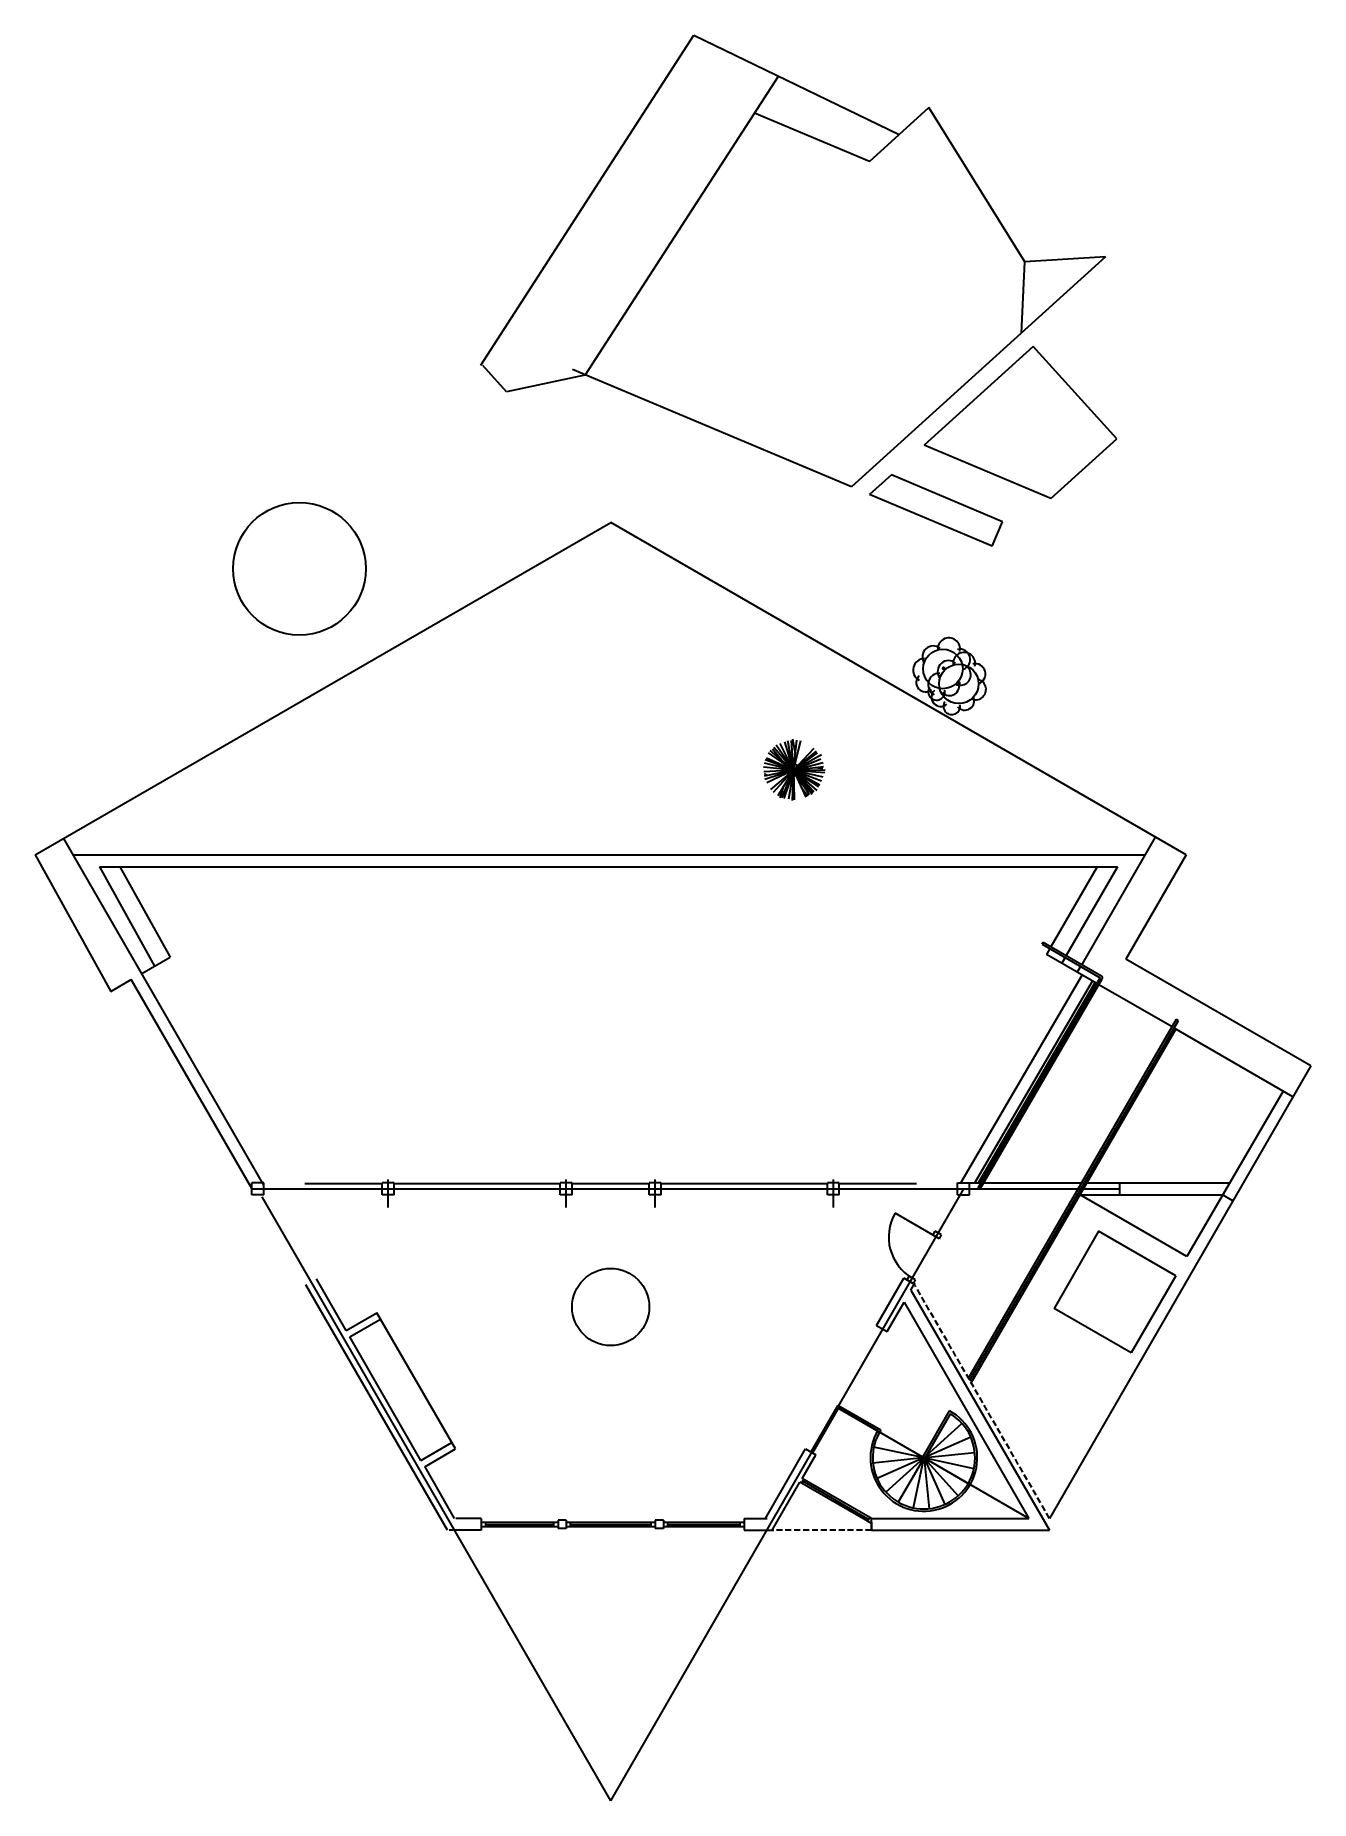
# Model space of a CAD drawing. Header units: inches. Extents: x -43639 to 75791, y -33466 to 47612.
# Drawn here: x 17133 to 17992, y 2132 to 3322 of the extents above; entities that cross this region are included whole.
import ezdxf

# ---------------------------------------------------------------- set-up
doc = ezdxf.new("R2010")
doc.units = ezdxf.units.IN
doc.header["$LTSCALE"] = 8
doc.header["$MEASUREMENT"] = 0
doc.linetypes.add('DASHED', pattern=[0.75, 0.5, -0.25])
doc.layers.get('0').update_dxf_attribs({"linetype": 'CONTINUOUS'})
for name, color, linetype in [('A-millwork', 252, 'CONTINUOUS'), ('A-walls', 7, 'CONTINUOUS'), ('construction', 160, 'CONTINUOUS'), ('TOPO100', 14, 'CONTINUOUS'), ('TOPOCREEK', 5, 'CONTINUOUS'), ('TREE', 3, 'CONTINUOUS')]:
    doc.layers.add(name, color=color, linetype=linetype)
doc.styles.get("Standard").update_dxf_attribs({"font": 'txt', "height": 0.2})

# ---------------------------------------------------------------- blocks, each defined once
blk = doc.blocks.new('DCDSTREE')
at = {"const_width": 0.05567}
blk.add_lwpolyline([(-0.050861, -0.01564, 1), (0.004809, -0.01564, 1)], format="xyb", close=True, dxfattribs=at)
for centre, radius, start, end in [((-0.472665, 0.324149), 0.334487, 47.726311, 199.653824), ((-0.022665, 0.436649), 0.318198, 8.130102, 171.869898), ((0.472335, 0.301649), 0.3245, 303.690068, 146.309932), ((-0.697665, 0.031649), 0.27, 90, 270), ((0.504478, -0.141923), 0.302211, 246.16126, 60.708638), ((-0.636783, -0.38394), 0.243328, 104.489763, 329.250033), ((-0.24204, -0.519601), 0.275855, 177.662694, 343.412661), ((0.213585, -0.485851), 0.302916, 201.801409, 31.328693)]:
    blk.add_arc(centre, radius, start, end)
blk = doc.blocks.new('PINETREE')
for p, q in [((0, 0), (-0.675232, 0.544887)), ((0, 0), (-0.584576, 0.654615)), ((0, 0), (-0.486886, 0.724015)), ((0, 0), (-0.402482, 0.779348)), ((0, 0), (-0.343868, 0.794353)), ((0, 0), (-0.194598, 0.864692)), ((0, 0), (-0.116446, 0.880635)), ((-0.057775, 0.436931), (-0.038294, 0.872194)), ((0, 0), (0.026572, 0.880635)), ((0, 0), (0.124261, 0.880635)), ((0, 0), (0.234456, 0.841246)), ((0, 0), (0.377474, 0.786851)), ((0, 0), (0.461878, 0.747461)), ((0, 0), (0.54003, 0.685564)), ((0, 0), (0.669762, 0.584276)), ((0.36848, 0.321449), (0.592391, 0.685564)), ((0, 0), (-0.869831, 0.030011)), ((0, 0), (-0.869831, -0.086282)), ((0, 0), (-0.837788, -0.250404)), ((0, 0), (-0.81825, 0.248528)), ((-0.81825, 0.248528), (-0.81825, 0.248528)), ((0, 0), (-0.798712, 0.358256)), ((0, 0), (-0.798712, -0.359194)), ((0, 0), (-0.759636, -0.429532)), ((0, 0), (-0.746351, 0.451103)), ((-0.662929, 0.400682), (-0.688518, 0.497995)), ((0, 0), (-0.675232, -0.530819)), ((0, 0), (-0.616618, -0.632106)), ((0, 0), (-0.565038, -0.655553)), ((0, 0), (-0.259464, -0.827178)), ((0, 0), (-0.135984, -0.835619)), ((0, 0), (-0.064085, -0.882511)), ((0, 0), (-0.018756, -0.87407)), ((0, 0), (0.741661, 0.497995)), ((0, 0), (0.884679, 0.0694)), ((0, 0), (0.877646, -0.040327)), ((0, 0), (0.865141, -0.094722)), ((0, 0), (0.826065, -0.289794)), ((0, 0), (0.793242, -0.414527)), ((0, 0), (0.728376, -0.507373)), ((0, 0), (0.118009, -0.897516)), ((0, 0), (0.032824, -0.859065)), ((0, 0), (0.403264, -0.780286)), ((0, 0), (0.514239, -0.718388)), ((0, 0), (0.637719, -0.663993)), ((0, 0), (0.286817, -0.835619)), ((0, 0), (0.696333, -0.617101)), ((0, 0), (0.916722, -0.211015)), ((0, 0), (0.228204, -0.843121)), ((-0.552229, -0.165054), (-0.831536, -0.328245)), ((0.535333, -0.372904), (0.676795, -0.53926)), ((-0.170074, -0.542198), (-0.187565, -0.835619))]:
    blk.add_line(p, q)
blk = doc.blocks.new('801')
at = {"layer": 'TOPO100', "linetype": 'Continuous'}
for points in [[(-28903.4, 38759.2), (-29383.4, 38759.2), (-30343.4, 38567.2), (-31783.4, 38567.2), (-32263.4, 38759.2), (-32743.4, 38759.2), (-33223.4, 38471.2), (-34183.4, 38231.2), (-34903.4, 37751.2), (-34471.4, 37511.2), (-33511.4, 37751.2), (-33031.4, 37607.2), (-31975.4, 37079.2), (-31015.4, 36887.2), (-30727.4, 36455.2), (-30247.4, 36359.2), (-29287.4, 36695.2), (-28807.4, 36647.2), (-28327.4, 36455.2), (-27367.4, 35783.2), (-26887.4, 35687.2), (-25447.4, 35975.2), (-24967.4, 35927.2), (-23047.4, 35255.2), (-22087.4, 35591.2), (-21607.4, 35591.2), (-21127.4, 35399.2), (-20743.4, 35111.2), (-20503.4, 34583.2), (-20599.4, 33623.2), (-18847.4, 33215.2), (-17447.4, 31815.2), (-15319.4, 31031.2), (-14359.4, 30503.2), (-14023.4, 30119.2), (-13783.4, 29591.2), (-13831.4, 28631.2), (-14407.4, 27719.2), (-15367.4, 27431.2), (-15847.4, 27623.2), (-16807.4, 28295.2), (-17287.4, 28391.2), (-17719.4, 28151.2), (-18679.4, 28007.2), (-19207.4, 27623.2), (-19639.4, 27527.2), (-20551.4, 27623.2), (-21031.4, 27527.2), (-21319.4, 27047.2), (-21703.4, 26663.2), (-21703.4, 26663.2), (-22615.4, 26327.2), (-23623.4, 26615.2), (-24583.4, 27239.2), (-25975.4, 26951.2), (-26935.4, 26903.2), (-28263.4, 27207.2), (-30247.4, 28247.2), (-31207.4, 28439.2), (-31447.4, 28151.2), (-30631.4, 27479.2), (-30295.4, 26999.2), (-29335.4, 26231.2), (-28567.4, 25319.2), (-28711.4, 24359.2), (-27751.4, 24551.2), (-26791.4, 24359.2), (-25831.4, 23975.2), (-25111.4, 23543.2), (-24103.4, 22535.2)], [(39937.1, 23413.4), (42430.6, 21917.2), (42856.6, 21287.2), (43288.6, 20327.2), (43531.6, 19212.9), (43915.6, 19116.9), (44200.6, 20231.2), (44200.6, 20711.2), (43624.6, 21671.2), (43624.6, 22631.2), (43432.6, 23111.2), (42520.6, 23975.2), (40856.6, 26919.2), (40563.2, 28386.5), (40563.2, 28386.5), (40552.6, 28439.2), (40600.6, 28679.2), (40888.6, 29159.2), (41046.9, 29247.2), (41046.9, 29247.2), (41320.6, 29399.2), (42280.6, 29255.2), (43995.2, 28818.9), (43995.2, 28818.9), (44045.4, 28801.4), (43864.6, 29255.2), (43528.6, 29687.2), (43192.6, 30647.2), (42904.6, 31079.2), (42768.9, 31268), (42768.9, 31268), (42330.1, 31642.1), (42330.1, 31642.1), (41037.2, 32144.2), (41298.8, 32486.6), (41298.8, 32486.6), (42060.1, 32666.2), (42060.1, 32666.2), (42712.6, 32999.2), (43177.7, 33038), (43177.7, 33038), (44760.6, 33169.9), (46912.6, 33887.2), (47512.6, 33719.2), (49093, 32977.4), (49775.7, 32977.4), (50654.9, 32928.9), (51496.6, 32759.2), (52264.6, 32039.2), (52264.6, 31559.2), (51880.6, 30599.2), (51976.6, 30119.2), (52264.6, 29639.2), (52504.6, 28199.2), (52504.6, 27719.2), (52408.6, 27239.2), (52024.6, 26759.2), (51544.6, 26519.2), (50680.6, 26327.2), (50238.7, 25989.3), (50238.7, 25989.3), (49864.6, 25703.2), (50584.6, 24791.2), (50536.6, 23879.2), (51256.6, 23725.6), (52875.6, 24058.7), (52875.6, 24058.7), (52936.6, 24071.2), (53848.6, 23975.2), (54232.6, 23591.2), (54232.6, 23591.2), (54520.6, 22871.2), (54516.7, 22857.2), (54516.7, 22857.2), (54184.6, 21671.2), (54520.6, 20759.2), (54328.6, 19367.2), (53816.6, 18087.2), (53176.6, 17447.2), (52744.6, 17207.2), (52360.6, 16295.2), (51736.6, 15575.2), (51928.6, 15143.2), (52408.6, 15191.2), (53704.6, 16247.2), (54664.6, 16535.2), (55000.6, 16871.2), (55288.6, 17351.2), (56632.6, 18695.2), (57112.6, 18983.2), (57592.6, 19079.2), (58072.6, 18983.2), (58552.6, 18695.2), (58792.6, 18167.2), (59032.6, 17207.2), (59944.6, 16823.2), (60232.6, 16804), (61720.6, 15815.2), (62200.6, 15623.2), (62776.6, 14807.2), (63208.6, 14375.2), (63688.6, 13415.2), (63736.6, 12935.2), (63640.6, 12455.2), (62872.6, 11687.2), (61912.6, 11447.2), (60472.6, 11399.2), (60040.6, 11111.2), (60328.6, 10151.2), (60280.6, 9671.2), (60040.6, 9239.2), (59080.6, 8759.2), (57640.6, 8375.2), (56680.6, 8327.2), (56152.6, 7943.2), (55672.6, 7751.2), (55609.6, 7384), (57400.6, 7175.2), (58264.6, 6839.2), (58744.6, 6551.2), (59224.6, 5639.2), (59128.6, 4679.2), (59128.6, 4679.2), (58744.6, 4199.2), (58264.6, 3815.2), (57784.6, 3623.2), (57640.6, 3239.2), (57736.6, 2279.2), (57352.6, 1319.2), (57016.6, 935.2), (56920.6, 407.2), (56296.6, -552.8), (56045.7, -839.5), (56045.7, -839.5), (55624.6, -1320.8), (55480.6, -1800.8), (55864.6, -2760.8), (55864.6, -3720.8), (56056.6, -4680.8), (55864.6, -5640.8), (55864.6, -6072.8), (56344.6, -6072.8), (56920.6, -4632.8), (57352.6, -4296.8), (57352.6, -3970.5), (57352.6, -3970.5), (57352.6, -3336.8), (57496.6, -2856.8), (58120.6, -1464.8), (58744.6, -552.8), (59128.6, -120.8), (60088.6, 71.2), (60856.6, 1895.2), (61240.6, 2279.2), (61768.6, 2423.2), (62728.6, 2231.2), (62968.6, 2567.2), (62776.6, 3527.2), (62776.6, 4734.1), (64120.6, 7079.2), (64888.6, 7943.2), (65368.6, 8231.2), (65752.6, 8327.2), (66712.6, 8231.2), (67192.6, 7847.2), (67336.6, 7607.2), (67576.6, 6407.2)], [(-43078.4, 24151), (-42919.4, 24119.2), (-41527.4, 22439.2), (-41143.4, 21479.2), (-40711.4, 20879.2), (-40663.4, 19559.2), (-40231.4, 18695.2), (-39319.4, 18071.2), (-37879.4, 18071.2), (-36919.4, 18311.2), (-36487.4, 18215.2), (-36026.6, 17869.6), (-34999.4, 16007.2), (-34855.4, 15527.2), (-34807.4, 15047.2), (-34999.4, 14087.2), (-34999.4, 13127.2), (-35287.4, 11207.2), (-34951.4, 10247.2), (-34471.4, 10151.2), (-33991.4, 10247.2), (-33421.4, 10589.2), (-32385.6, 12315.6), (-32071.4, 12551.2), (-31687.4, 13031.2), (-31399.4, 14471.2), (-31495.4, 14951.2), (-32071.4, 16391.2), (-32071.4, 18311.2), (-32455.4, 19271.2), (-33452.8, 20283.3), (-34534, 23372.6), (-35047.4, 23783.2), (-35527.4, 23975.2), (-36007.4, 23975.2), (-36391.4, 24263.2), (-36679.4, 25223.2), (-36679.4, 25223.2), (-36999.4, 25623.2), (-38418, 26332.6), (-38503.4, 26759.2), (-38839.4, 27143.2), (-39799.4, 27527.2), (-39559.4, 28007.2), (-39175.4, 28391.2), (-38935.4, 28871.2), (-39223.4, 29831.2), (-39079.4, 30311.2), (-38743.4, 30743.2), (-38695.4, 31703.2), (-38887.4, 32231.2), (-39271.4, 32519.2), (-39751.4, 32711.2), (-41191.4, 32711.2), (-41959.4, 32999.2), (-42343.4, 33383.2), (-42775.4, 33623.2), (-43078.4, 33683.8)], [(-22759.4, 19175.2), (-22759.4, 18599.2), (-22999.4, 18215.2), (-23911.4, 17735.2), (-24295.4, 17351.2), (-24295.4, 16871.2), (-24199.4, 16583.2), (-23719.4, 16199.2), (-23575.4, 15719.2), (-23047.4, 14759.2), (-23239.4, 14279.2), (-23383.4, 13319.2), (-23239.4, 12935.2), (-22951.4, 12839.2), (-22327.4, 14183.2), (-21463.4, 14183.2), (-21031.4, 14471.2), (-20839.4, 13991.2), (-21031.4, 13127.2), (-21415.4, 12647.2), (-21692.7, 10972.6), (-22183.4, 10727.2), (-22663.4, 10631.2), (-23095.4, 10295.2), (-23767.4, 9479.2), (-24199.4, 9143.2), (-25159.4, 8855.2), (-27097.8, 9049.1), (-27271.4, 8615.2), (-26551.4, 8183.2), (-24487.4, 7655.2), (-23527.4, 7271.2), (-23095.4, 6983.2), (-22519.4, 6119.2), (-21607.4, 5159.2), (-21799.4, 4583.2), (-22247.4, 4023.2), (-23527.4, 3383.2), (-24487.4, 3335.2), (-24618.3, 3197.9), (-24391.4, 2375.2), (-24391.4, 1895.2), (-24679.4, 1415.2), (-25536.1, 1381.3), (-25591.4, 1175.2), (-24823.4, 23.2), (-24583.4, -1656.8), (-24871.4, -2568.8), (-25303.4, -2904.8), (-26263.4, -3048.8), (-26263.4, -3048.8), (-26743.4, -3000.8), (-28222.7, -2476.2), (-28231.4, -3000.8), (-28135.4, -3480.8), (-27847.4, -3960.8), (-27367.4, -4392.8), (-26791.4, -5304.8), (-26503.4, -6264.8)], [(-43078.4, 959.6), (-42343.4, 263.2), (-41863.4, -600.8), (-41047.4, -1416.8), (-40615.4, -1560.8), (-39655.4, -1464.8), (-39399.4, -1144.8), (-38695.4, 359.2), (-38791.4, 1319.2), (-39559.4, 2759.2), (-39895.4, 3719.2), (-40115.2, 5058.2), (-39751.4, 5543.2), (-39419.1, 5321.7), (-39183.7, 4145), (-38599.4, 3911.2), (-38311.4, 3335.2), (-37927.4, 1895.2), (-37543.4, 1415.2), (-37063.4, 1127.2), (-36583.4, 1031.2), (-36103.4, 1127.2), (-35804.7, 828.6), (-36775.4, -384.8), (-36775.4, -936.8), (-36343.4, -1800.8), (-36631.4, -2280.8), (-36919.4, -3240.8), (-36583.4, -4152.8), (-36295.4, -4536.8), (-36199.4, -5016.8), (-36295.4, -5496.8), (-36199.4, -5976.8), (-35911.4, -6360.8), (-35431.4, -6744.8), (-35335.4, -7224.8), (-35431.4, -7704.8), (-35239.4, -8184.8), (-34951.4, -8664.8), (-34471.4, -9048.8), (-34279.4, -9528.8), (-34375.4, -10008.8), (-34164.2, -10536.8), (-33319.4, -11592.8), (-33319.4, -12216.8), (-33511.4, -12600.8), (-33223.4, -13560.8), (-32184.3, -14859.6), (-32184.3, -14859.6), (-31591.4, -15096.8), (-31111.4, -14904.8), (-30487.4, -13992.8), (-29959.4, -12920.8), (-29959.4, -10488.8), (-29863.4, -10296.8), (-29383.4, -10488.8), (-28855.4, -10536.8), (-28375.4, -10392.8), (-28039.4, -10104.8)], [(70072.6, 3047.2), (70264.6, 2087.2), (70004.7, 777.9), (70101.7, 534.2), (70248.5, 437.2), (70443.7, 582.7), (71368.6, 2915.2), (71704.6, 3335.2), (72184.6, 3527.2), (72664.6, 3527.2), (73464.6, 3207.2), (74488.6, 2183.2)], [(-37827.1, -31594.2), (-37538.6, -30622.3), (-37784.3, -30425.4), (-38023.4, -30120.8), (-38167.4, -29256.8), (-38599.4, -28872.8), (-39511.4, -28728.8), (-39847.4, -28344.8), (-40327.4, -28152.8), (-40423.4, -27672.8), (-40327.4, -27192.8), (-40327.4, -26232.8), (-39271.4, -25368.8), (-38887.4, -25176.8), (-38887.4, -25176.8), (-38599.4, -24696.8), (-38791.4, -24216.8), (-39175.4, -23928.8), (-39415.4, -23544.8), (-39607.4, -22584.8), (-39991.4, -22104.8), (-40279.4, -21144.8), (-41239.4, -19800.8), (-41239.4, -18888.8), (-41479.4, -18456.8), (-41287.4, -17976.8), (-41575.4, -17016.8), (-41479.4, -16056.8), (-42199.4, -15192.8), (-42055.4, -14712.8), (-42151.4, -14232.8), (-41959.4, -13752.8), (-42055.4, -13272.8), (-41767.4, -12312.8), (-41959.4, -11832.8), (-42343.4, -11496.8), (-43303.4, -11112.8), (-43591.4, -10584.8), (-43639.4, -10152.8), (-42775.4, -9960.8), (-42247.4, -9096.8), (-41767.4, -8952.8), (-41383.4, -8568.8), (-41287.4, -8088.8), (-41383.4, -7608.8), (-41767.4, -7224.8), (-41671.4, -6744.8), (-41383.4, -6360.8), (-41671.4, -5496.8), (-41575.4, -5016.8), (-41719.4, -4584.8), (-42535.4, -3864.8), (-42535.4, -3384.8), (-42727.4, -2904.8), (-43078.4, -2651.2)]]:
    blk.add_lwpolyline(points, dxfattribs=at)
for points, elevation in [([(15728.3, -32632.3), (17906.2, -32165.6), (18040.6, -31944.8), (17080.6, -31608.8), (16600.6, -31320.8), (16264.6, -30840.8), (16168.6, -30360.8), (16312.6, -29880.8), (16744.6, -29544.8), (17656.6, -29304.8), (18616.6, -29496.8), (19000.6, -29400.8), (19384.6, -28968.8), (20200.6, -28296.8), (19864.6, -27960.8), (19384.6, -27768.8), (19000.6, -27288.8), (18808.6, -26904.8), (18904.6, -26424.8), (19336.6, -25992.8), (20296.6, -25752.8), (21256.6, -25896.8), (21736.6, -25752.8), (22216.6, -25032.8), (23822, -24750.1), (23992.6, -24408.8), (23512.6, -24024.8), (23320.6, -23640.8), (23320.6, -22728.8), (22936.6, -22296.8), (22696.6, -21864.8), (22744.6, -20904.8), (22360.6, -20472.8), (22360.6, -20184.8), (22552.6, -19800.8), (22840.6, -19608.8), (23320.6, -19608.8), (23608.6, -19320.8), (23224.6, -18744.8), (23032.6, -18264.8), (23080.6, -17832.8), (23416.6, -17016.8), (23704.6, -16632.8), (24088.6, -16344.8), (24088.6, -16344.8), (24520.6, -16104.8), (25432.6, -15816.8), (25624.6, -15480.8), (25336.6, -14520.8), (25336.6, -14040.8), (25716.5, -13407.6), (27544.6, -13128.8), (28024.6, -13224.8), (28984.6, -13608.8), (29464.6, -13560.8), (29752.6, -13656.8), (29848.6, -13464.8), (30424.6, -13944.8), (30673.1, -14317.5), (31736.6, -14104.8), (32536.6, -14424.8), (33016.6, -14424.8), (33400.6, -14808.8), (33880.6, -14856.8), (34216.6, -15768.8), (34648.6, -16008.8), (35080.6, -15144.8), (35512.6, -15000.8), (35800.6, -14616.8), (36328.6, -13368.8), (36664.6, -12888.8), (37096.6, -12696.8), (38056.6, -12696.8), (38248.6, -12216.8), (38344.6, -11256.8), (38584.6, -10296.8), (39160.6, -9480.8), (39544.6, -9144.8), (39880.6, -8232.8), (40216.6, -7704.8), (40696.6, -7512.8), (41176.6, -7464.8), (42136.6, -6888.8), (42616.6, -6936.8), (43000.6, -6840.8), (43288.6, -5928.8), (43576.6, -5496.8), (44152.6, -5208.8), (45055, -5362.4), (47272.6, -6840.8), (47512.6, -7080.8), (47848.6, -8040.8), (48136.6, -9480.8), (48280.6, -10872.8), (48280.6, -10872.8), (48568.6, -11256.8), (48712.6, -11784.8), (48616.6, -12744.8), (48952.6, -13080.8), (49096.6, -13608.8), (48952.6, -14568.8), (49048.6, -15048.8), (49912.6, -15768.8), (50296.6, -16248.8), (50392.6, -16728.8), (50200.6, -17160.8), (50680.6, -18072.8), (50872.6, -19032.8), (50536.6, -20424.8), (50296.6, -20760.8), (49816.6, -21048.8), (49816.6, -21432.8), (50632.6, -22104.8), (50872.6, -22584.8), (50968.6, -23064.8), (50776.6, -23544.8), (51208.6, -24504.8), (51064.6, -24984.8), (50680.6, -25416.8), (49768.6, -25992.8), (49834.4, -26513.7), (51136.6, -25992.8), (51736.6, -26232.8), (52120.6, -26712.8), (52216.6, -27192.8), (52600.6, -27480.8), (52696.6, -27000.8), (52696.6, -24792.8), (52984.6, -24216.8), (53564.6, -24332.8), (53853.2, -25775.6), (54224.7, -26040), (54224.7, -26040), (54376.6, -25656.8), (54472.6, -24696.8), (54808.6, -24360.8), (55576.6, -24552.8), (55864.6, -24216.8), (55864.6, -23880.8), (55000.6, -23448.8), (54520.6, -22968.8), (54328.6, -22488.8), (54760.6, -22152.8), (54856.6, -21240.8), (55096.6, -20760.8), (55480.6, -20328.8), (55480.6, -20328.8), (55768.6, -19368.8), (56248.6, -19224.8), (56728.6, -19320.8), (57035.9, -19409.3), (57035.9, -19409.3), (57064.6, -19080.8), (56776.6, -18168.8), (56728.6, -17688.8), (56728.6, -17208.8), (56856.6, -16888.8), (58264.6, -15720.8), (58792.6, -13800.8), (59608.6, -12408.8), (60376.6, -11544.8), (61288.6, -11256.8), (62200.6, -11640.8), (62584.6, -11448.8), (62776.6, -10536.8), (63208.6, -10200.8), (64120.6, -9912.8), (64360.6, -9480.8), (65032.6, -8952.8), (65624.6, -8824.8), (66808.6, -9816.8), (67720.6, -9336.8), (68152.6, -9336.8), (68536.6, -9816.8), (69496.6, -9912.8), (69928.6, -10344.8), (70072.6, -11304.8), (69688.6, -11736.8), (69208.6, -12024.8), (69208.6, -12504.8), (70120.6, -12696.8), (70312.6, -13176.8), (69880.6, -14136.8), (70264.6, -14136.8), (70744.6, -13944.8), (71128.6, -14184.8), (71368.6, -15096.8), (71800.6, -15000.8), (72184.6, -14616.8), (72664.6, -14424.8), (73144.6, -14424.8), (73528.6, -14904.8), (73731.3, -16398.1), (74699.8, -16882.4)], 9600), ([(62347.5, -33466.5), (62623, -32088.8), (63698.2, -30072.8), (63832.6, -29400.8), (63544.6, -28920.8), (63064.6, -28824.8), (62584.6, -28920.8), (61288.6, -29928.8), (60568.6, -30888.8), (59800.6, -32280.8), (59896.6, -33240.8), (59855.1, -33421.9)], 12000)]:
    blk.add_lwpolyline(points, dxfattribs=dict(at, elevation=elevation))
at = {"layer": 'TOPO100', "width": 1.2}
blk.add_text('700', height=1200, rotation=311.642, dxfattribs=at).set_placement((67299.8, 5698))

msp = doc.modelspace()

# ---------------------------------------------------------------- linework, layer by layer
at = {"layer": 'A-millwork'}
msp.add_line((17413.47558, 2373.61492, 0.00274), (17365.47558, 2456.75335, 0.00274), dxfattribs=at)
at = {"layer": 'A-walls', "color": 252}
for p, q in [((17132.84389, 2769.43884), (17520.54193, 2993.27641)), ((17908.23996, 2769.43884), (17520.54193, 2993.27641)), ((17286.83919, 2547.07026), (17152.05195, 2780.52861)), ((17887.45535, 2781.43884), (17837.91277, 2695.62856)), ((17132.84389, 2769.43884), (17183.80992, 2677.52219)), ((17158.45463, 2769.43884), (17880.52715, 2769.43884)), ((17176.16794, 2761.43884, -40037.30414), (17213.26778, 2694.52969, -40037.30414)), ((17176.16794, 2761.43884), (17862.05194, 2761.43884)), ((17189.88713, 2761.43884, -40037.30414), (17223.66009, 2700.52969, -40037.30414)), ((17848.19554, 2761.43884), (17817.12816, 2707.62856)), ((17862.05194, 2761.43884), (17827.52046, 2701.62856)), ((17908.23996, 2769.43884), (17867.69738, 2699.21702)), ((17204.59453, 2689.52219), (17223.70024, 2700.55287)), ((17816.37816, 2706.32952), (17814.12816, 2702.43241)), ((17848.14018, 2682.79557), (17814.12816, 2702.43241)), ((17826.77046, 2700.32952), (17824.52046, 2696.43241)), ((17837.16277, 2694.32952), (17834.91277, 2690.43241)), ((17992.16908, 2627.35325), (17867.69738, 2699.21702)), ((17183.80992, 2677.52219), (17197.53969, 2685.44907)), ((17278.83919, 2544.6342), (17197.53969, 2685.44907)), ((17768.29509, 2548.51462), (17846.84439, 2683.54369)), ((17898.80591, 2653.54369), (17849.44246, 2682.04369)), ((17763.39056, 2413.94157), (17901.40399, 2652.04369)), ((17980.16908, 2606.56864), (17900.10495, 2652.79369)), ((17903.09951, 2657.99298), (17901.80171, 2658.74226)), ((17992.16908, 2627.35325), (17816.17318, 2322.51941)), ((17973.68355, 2610.31307), (17908.73445, 2498.9586)), ((17762.24467, 2548.51462), (17768.29509, 2548.51462)), ((17768.29509, 2548.51462), (17770.02714, 2548.51462)), ((17771.75919, 2548.51462), (17837.57712, 2548.51462)), ((17839.30917, 2548.51462), (17863.51313, 2548.51462)), ((17863.51313, 2540.51462), (17863.51313, 2548.51462)), ((17836.42242, 2540.51462), (17863.51313, 2540.51462)), ((17908.73445, 2498.9586), (17836.75732, 2540.51462)), ((17939.72337, 2536.51462), (17932.79517, 2540.51462)), ((17849.27292, 2515.96822), (17819.27292, 2464.0067)), ((17901.23445, 2485.96822), (17849.27292, 2515.96822)), ((17901.23445, 2485.96822), (17871.23445, 2434.0067)), ((17871.23445, 2434.0067), (17819.27292, 2464.0067)), ((17802.31677, 2322.51941), (17672.78304, 2397.30574)), ((17730.90324, 2363.75003), (17701.67488, 2380.62503)), ((17733.35641, 2364.99904), (17757.19125, 2386.46003)), ((17730.81915, 2363.53096), (17697.80667, 2370.54798)), ((17732.47473, 2363.47193), (17765.86376, 2366.98126)), ((17732.71842, 2363.89401), (17763.07008, 2377.40744)), ((17730.80687, 2363.29663), (17697.24175, 2359.7688)), ((17730.8676, 2363.06998), (17700.03544, 2349.34261)), ((17730.9954, 2362.87318), (17705.91426, 2340.29002)), ((17731.17776, 2362.72551), (17714.30276, 2333.49715)), ((17731.39682, 2362.64142), (17724.3798, 2329.62894)), ((17731.63115, 2362.62914), (17735.15899, 2329.06402)), ((17731.85781, 2362.68987), (17745.58517, 2331.85771)), ((17732.05461, 2362.81767), (17754.63776, 2337.73653)), ((17732.20228, 2363.00003), (17761.43063, 2346.12503)), ((17732.32412, 2363.21107), (17765.29885, 2356.20207))]:
    msp.add_line(p, q, dxfattribs=at)
at = {"layer": 'A-walls', "color": 253}
for p, q in [((17811.182, 2709.32952), (17811.932, 2710.62856)), ((17811.182, 2709.32952), (17850.4026, 2686.6855)), ((17811.932, 2710.62856), (17851.14342, 2687.98984)), ((17768.15075, 2545.26462), (17850.4026, 2686.6855)), ((17769.44979, 2544.51462), (17851.70162, 2685.93547)), ((17761.68861, 2416.88945), (17901.80171, 2658.74226)), ((17762.55375, 2415.39099), (17903.09951, 2657.99298)), ((17768.15075, 2545.26462), (17769.44979, 2544.51462)), ((17673.53304, 2398.60478), (17655.41043, 2367.2155)), ((17673.99057, 2396.89725), (17656.49296, 2366.5905)), ((17702.45313, 2381.90775), (17673.53304, 2398.60478)), ((17700.50159, 2381.5911), (17673.99057, 2396.89725)), ((17730.90324, 2363.75003), (17748.89933, 2394.92018)), ((17732.20228, 2363.00003), (17749.4482, 2392.87084)), ((17693.5751, 2320.5553, -0.00481), (17648.04827, 2346.84023, -0.00474)), ((17695.0751, 2323.15338, 0), (17649.54827, 2349.43831, 0.00007)), ((17436.30498, 2320.01941, 0.00948), (17482.04193, 2320.01941, 0.00955)), ((17493.54193, 2320.01941, 0.00467), (17547.54193, 2320.01941, 0.00474)), ((17559.04193, 2320.01941, -0.00007), (17607.54193, 2320.01941, 0)), ((17436.30498, 2317.01941, 0.00948), (17482.04193, 2317.01941, 0.00955)), ((17493.54193, 2317.01941, 0.00467), (17547.54193, 2317.01941, 0.00474)), ((17559.04193, 2317.01941, -0.00007), (17607.54193, 2317.01941, 0))]:
    msp.add_line(p, q, dxfattribs=at)
at = {"layer": 'A-walls', "color": 1}
for p, q in [((17756.39732, 2548.51462, -15623.89799), (17838.16257, 2688.55614, -39478.11913)), ((17765.81706, 2548.51462, -16608.00381), (17845.21741, 2684.48303, -39478.11913)), ((17863.51313, 2548.51462), (17937.41397, 2548.51462)), ((17863.51313, 2540.51462), (17932.79517, 2540.51462))]:
    msp.add_line(p, q, dxfattribs=at)
at = {"layer": 'A-walls'}
for p, q in [((17278.83919, 2540.51462), (17278.83919, 2548.51462)), ((17286.83919, 2548.51462), (17278.83919, 2548.51462)), ((17286.83919, 2540.51462), (17286.83919, 2548.51462)), ((17314.54193, 2548.04201, -8376), (17366.54193, 2548.04201, -8376)), ((17366.54193, 2540.51462), (17366.54193, 2548.51462)), ((17374.54193, 2548.51462), (17366.54193, 2548.51462)), ((17374.54193, 2540.51462), (17374.54193, 2548.51462)), ((17374.54193, 2548.04201, -8376), (17486.54193, 2548.04201, -8376)), ((17486.54193, 2540.51462, -8376), (17486.54193, 2548.51462, -8376)), ((17494.54193, 2548.51462, -8376), (17486.54193, 2548.51462, -8376)), ((17494.54193, 2540.51462, -8376), (17494.54193, 2548.51462, -8376)), ((17494.54193, 2548.04201, -8376), (17546.54193, 2548.04201, -8376)), ((17546.54193, 2540.51462, -8376), (17546.54193, 2548.51462, -8376)), ((17554.54193, 2548.51462, -8376), (17546.54193, 2548.51462, -8376)), ((17554.54193, 2540.51462, -8376), (17554.54193, 2548.51462, -8376)), ((17554.54193, 2548.04201, -8376), (17666.54193, 2548.04201, -8376)), ((17674.54193, 2548.51462, -8376), (17666.54193, 2548.51462, -8376)), ((17666.54193, 2540.51462, -8376), (17666.54193, 2548.51462, -8376)), ((17674.54193, 2540.51462, -8376), (17674.54193, 2548.51462, -8376)), ((17674.54193, 2548.04201, -8376), (17726.54193, 2548.04201, -8376)), ((17754.24467, 2540.51462), (17754.24467, 2548.51462)), ((17754.24467, 2548.51462), (17762.24467, 2548.51462)), ((17762.24467, 2540.51462), (17762.24467, 2548.51462)), ((17286.83919, 2540.51462), (17278.83919, 2540.51462)), ((17374.54193, 2540.51462), (17366.54193, 2540.51462)), ((17494.54193, 2540.51462, -8376), (17486.54193, 2540.51462, -8376)), ((17554.54193, 2540.51462, -8376), (17546.54193, 2540.51462, -8376)), ((17674.54193, 2540.51462, -8376), (17666.54193, 2540.51462, -8376)), ((17754.24467, 2540.51462), (17762.24467, 2540.51462)), ((17741.98078, 2510.90975), (17712.10291, 2528.15975)), ((17737.65065, 2513.40975), (17739.15065, 2516.00783)), ((17743.48078, 2513.50783), (17739.15065, 2516.00783)), ((17741.98078, 2510.90975), (17743.48078, 2513.50783)), ((17720.15065, 2483.09886), (17721.65065, 2485.69694)), ((17725.98078, 2483.19694), (17721.65065, 2485.69694)), ((17410.58819, 2314.51941), (17315.1774, 2479.77575)), ((17342.36058, 2449.1814, 8376.00821), (17322.23224, 2483.84886)), ((17699.65671, 2452.52115), (17718.02074, 2484.32857)), ((17725.07558, 2480.25546, 0.00241), (17718.02074, 2484.32857, 0.00241)), ((17725.90646, 2479.77575), (17718.85162, 2483.84886)), ((17722.7805, 2476.28026), (17725.07558, 2480.25546)), ((17722.7805, 2476.28026), (17816.17318, 2314.51941)), ((17724.48078, 2480.59886), (17725.98078, 2483.19694)), ((17706.71156, 2448.44803), (17718.1617, 2468.28026)), ((17718.1617, 2468.28026), (17802.31677, 2322.51941)), ((17342.36058, 2449.1814, 8376.00821), (17362.97558, 2461.08348, 8376.00821)), ((17365.47558, 2456.75335, 8376.00274), (17362.97558, 2461.08348, 8376.00274)), ((17365.47558, 2456.75335, 8376.00274), (17362.97558, 2461.08348, 8376.00274)), ((17365.47558, 2456.75335, 8376.00274), (17362.97558, 2461.08348, 8376.00274)), ((17699.65671, 2452.52115), (17706.71156, 2448.44803)), ((17392.69097, 2361.61492, 0.00274), (17344.69097, 2444.75335, 0.00274)), ((17392.69097, 2361.61492, 8376.00821), (17413.47558, 2373.61492, 8376.00821)), ((17395.19097, 2357.28479, 8376.00274), (17415.97558, 2369.28479, 8376.00274)), ((17415.97558, 2369.28479, 8376.00274), (17413.47558, 2373.61492, 8376.00274)), ((17415.97558, 2369.28479, 8376.00274), (17413.47558, 2373.61492, 8376.00274)), ((17624.82631, 2322.51941), (17651.82632, 2369.28479)), ((17651.82632, 2369.28479), (17658.71156, 2365.3096)), ((17395.19097, 2357.28479, 8376.00274), (17415.14971, 2322.51941, 0.00547)), ((17649.54827, 2349.43831), (17658.71156, 2365.3096)), ((17629.38783, 2314.51941), (17648.04827, 2346.84023)), ((17649.14634, 2346.20626, -0.00488), (17650.64634, 2348.80434, -0.00489)), ((17694.3251, 2321.85434, -0.00481), (17649.89634, 2347.5053, -0.00474)), ((17433.30498, 2322.51941, 0.00948), (17416.25754, 2322.51941, 0.00948)), ((17433.30498, 2322.51941, 0.00948), (17433.30498, 2314.51941, 0.00948)), ((17433.30498, 2320.01941, 0.00948), (17436.30498, 2320.01941, 0.00948)), ((17436.30498, 2317.01941, 0.00467), (17436.30498, 2320.01941, 0.00467)), ((17482.04193, 2320.01941, 0.00955), (17485.04193, 2320.01941, 0.00948)), ((17482.04193, 2320.01941, 0.00948), (17482.04193, 2317.01941, 0.00948)), ((17485.04193, 2321.26941, 0.00948), (17485.04193, 2315.76941, 0.00948)), ((17487.79193, 2321.26941, 0.00948), (17485.04193, 2321.26941, 0.00948)), ((17490.54193, 2321.26941, 0.00948), (17487.79193, 2321.26941, 0.00948)), ((17490.54193, 2321.26941, 0.00948), (17490.54193, 2315.76941, 0.00948)), ((17490.54193, 2320.01941, 0.00948), (17493.54193, 2320.01941, 0.00948)), ((17493.54193, 2317.01941, 0.00467), (17493.54193, 2320.01941, 0.00467)), ((17547.54193, 2320.01941, 0.00474), (17547.54193, 2317.01941, 0.00474)), ((17547.54193, 2320.01941, 0.00481), (17550.54193, 2320.01941, 0.00474)), ((17550.54193, 2321.26941, 0.00474), (17550.54193, 2315.76941, 0.00474)), ((17553.29193, 2321.26941, 0.00474), (17550.54193, 2321.26941, 0.00474)), ((17556.04193, 2321.26941, 0.00474), (17553.29193, 2321.26941, 0.00474)), ((17556.04193, 2321.26941, 0.00474), (17556.04193, 2315.76941, 0.00474)), ((17556.04193, 2320.01941, 0.00474), (17559.04193, 2320.01941, 0.00474)), ((17559.04193, 2317.01941, -0.00007), (17559.04193, 2320.01941, -0.00007)), ((17607.54193, 2320.01941, 0), (17610.54193, 2320.01941, -0.00007)), ((17607.54193, 2320.01941, -0.00007), (17607.54193, 2317.01941, -0.00007)), ((17610.54193, 2322.51941, 0.00547), (17610.54193, 2314.51941, 0.00547)), ((17610.54193, 2322.51941, 0.00547), (17625.93415, 2322.51941, 0.00547)), ((17693.5751, 2320.5553, -0.00481), (17695.0751, 2323.15338, -0.00481)), ((17696.17318, 2319.0553), (17693.5751, 2320.5553)), ((17696.17318, 2322.51941), (17695.0751, 2323.15338)), ((17696.17318, 2322.51941), (17802.31677, 2322.51941)), ((17696.17318, 2314.51941), (17696.17318, 2322.51941)), ((17696.17318, 2314.51941), (17696.17318, 2322.51941)), ((17696.17318, 2320.01941), (17696.17318, 2314.51941)), ((17433.30498, 2314.51941, 0.00948), (17411.69603, 2314.51941, 0.00948)), ((17433.30498, 2317.01941, 0.00948), (17436.30498, 2317.01941, 0.00948)), ((17436.30498, 2318.51941, 0.00948), (17482.04193, 2318.51941, 0.00955)), ((17482.04193, 2317.01941, 0.00955), (17485.04193, 2317.01941, 0.00955)), ((17490.54193, 2315.76941, 0.00948), (17485.04193, 2315.76941, 0.00948)), ((17490.54193, 2317.01941, 0.00948), (17493.54193, 2317.01941, 0.00948)), ((17493.54193, 2318.51941, 0.00467), (17547.54193, 2318.51941, 0.00474)), ((17547.54193, 2317.01941, 0.00481), (17550.54193, 2317.01941, 0.00481)), ((17556.04193, 2315.76941, 0.00474), (17550.54193, 2315.76941, 0.00474)), ((17556.04193, 2317.01941, 0.00474), (17559.04193, 2317.01941, 0.00474)), ((17559.04193, 2318.51941, -0.00007), (17607.54193, 2318.51941)), ((17607.54193, 2317.01941, 0), (17610.54193, 2317.01941, 0)), ((17610.54193, 2314.51941), (17630.49567, 2314.51941)), ((17696.17318, 2314.51941), (17816.17318, 2314.51941))]:
    msp.add_line(p, q, dxfattribs=at)
at = {"layer": 'A-walls', "color": 5}
for p, q in [((17370.54193, 2532.01563), (17370.54193, 2550.76411)), ((17490.54193, 2532.01563, -8376), (17490.54193, 2550.76411, -8376)), ((17550.54193, 2532.01563, -8376), (17550.54193, 2550.76411, -8376)), ((17670.54193, 2532.01563, -8376), (17670.54193, 2550.76411, -8376)), ((17278.83919, 2544.51462), (17863.46701, 2544.51462)), ((17520.54193, 2132.36641), (17285.75257, 2539.03351)), ((17520.54193, 2132.36641), (17758.49581, 2544.51462))]:
    msp.add_line(p, q, dxfattribs=at)
at = {"layer": 'A-walls', "color": 252, "linetype": 'DASHED'}
for p, q in [((17816.17318, 2322.51941), (17725.64382, 2479.32085)), ((17696.17318, 2314.51941), (17630.49567, 2314.51941))]:
    msp.add_line(p, q, dxfattribs=at)
at = {"layer": 'A-walls', "color": 7}
for p, q in [((17344.69097, 2444.75335, 8376.00274), (17365.47558, 2456.75335, 8376.00274)), ((17392.69097, 2361.61492, 8376.00274), (17413.47558, 2373.61492, 8376.00274)), ((17395.19097, 2357.28479, 8376.00274), (17415.97558, 2369.28479, 8376.00274))]:
    msp.add_line(p, q, dxfattribs=at)
at = {"layer": 'A-walls', "color": 3}
msp.add_circle((17520.54193, 2464.90833), 26, dxfattribs=at)
at = {"layer": 'A-walls', "color": 252}
msp.add_arc((17850.40259, 2686.68547), 1.5, 330, 60, dxfattribs=at)
at = {"layer": 'A-walls'}
for centre, radius, end in [((17739.81572, 2512.15975), 32, 240), ((17731.55276, 2363.37503), 0.75, 330)]:
    msp.add_arc(centre, radius, 150, end, dxfattribs=at)
at = {"layer": 'A-walls', "color": 253}
for radius, start, end in [(36, 149.60210945, 61.19374844), (34.5, 147.50809363, 58.75434145)]:
    msp.add_arc((17731.55276, 2363.37503), radius, start, end, dxfattribs=at)
at = {"layer": 'construction'}
for p, q in [((17433.00698, 3099.31219, 16440), (17576.50648, 3321.54515, 16440)), ((17576.50648, 3321.54515, 16440), (17714.84481, 3254.72497, -120)), ((17503.37741, 3092.5077, 8160), (17633.496, 3294.01807, 8160)), ((17694.82695, 3236.60632, -120), (17734.86267, 3272.84361, -120)), ((17799.58997, 3168.85092, -120), (17734.86267, 3272.84361, -120)), ((17694.82695, 3236.60632, -120), (17617.4731, 3269.20394, -120)), ((17853.97797, 3172.29916, -120), (17682.717, 3017.28675, -120)), ((17797.20251, 3120.91033, -120), (17799.58997, 3168.85092, -120)), ((17853.97797, 3172.29916, -120), (17799.58997, 3168.85092, -120)), ((17805.25524, 3112.0135, -120), (17731.7305, 3045.4645, -120)), ((17861.62435, 3049.73572, -120), (17805.25524, 3112.0135, -120)), ((17450.39391, 3081.33291, 8160), (17434.28844, 3099.12656, 8160)), ((17503.1845, 3092.69746, 8160), (17450.39391, 3081.33291, 8160)), ((17682.717, 3017.28675, -120), (17494.72736, 3096.5073, -120)), ((17817.14022, 3009.47206, -120), (17731.7305, 3045.4645, -120)), ((17817.14022, 3009.47206, -120), (17861.62435, 3049.73572, -120)), ((17709.64323, 3025.47279, -120), (17694.91839, 3012.14498, -120)), ((17784.53872, 2993.91115, -120), (17709.64323, 3025.47279, -120)), ((17777.54867, 2977.32382, -120), (17694.91839, 3012.14498, -120)), ((17777.54867, 2977.32382, -120), (17784.53872, 2993.91115, -120))]:
    msp.add_line(p, q, dxfattribs=at)
for centre, radius in [((17744.39197, 2894.70082, -120), 13.3), ((17755.08632, 2884.66878, -120), 13.3), ((17643.61905, 2826.44041, -120), 4.15)]:
    msp.add_circle(centre, radius, dxfattribs=at)
at = {"layer": 'TREE'}
msp.add_circle((17310.80859, 2962.21165, -120), 44.64645, dxfattribs=at)

# ---------------------------------------------------------------- block references
at = {"layer": 'TOPOCREEK'}
msp.add_blockref('801', (0, 0), dxfattribs=at)
at = {"layer": 'TREE', "xscale": 23.04000000000087, "yscale": 23.03999999999996, "zscale": 23.03999999999999, "rotation": 42.149}
for name, p in [('DCDSTREE', (17745.01896, 2895.75436, -120)), ('DCDSTREE', (17755.26852, 2885.93253, -120)), ('PINETREE', (17643.61905, 2826.44041, -120))]:
    msp.add_blockref(name, p, dxfattribs=at)

doc.saveas('drawing.dxf')
